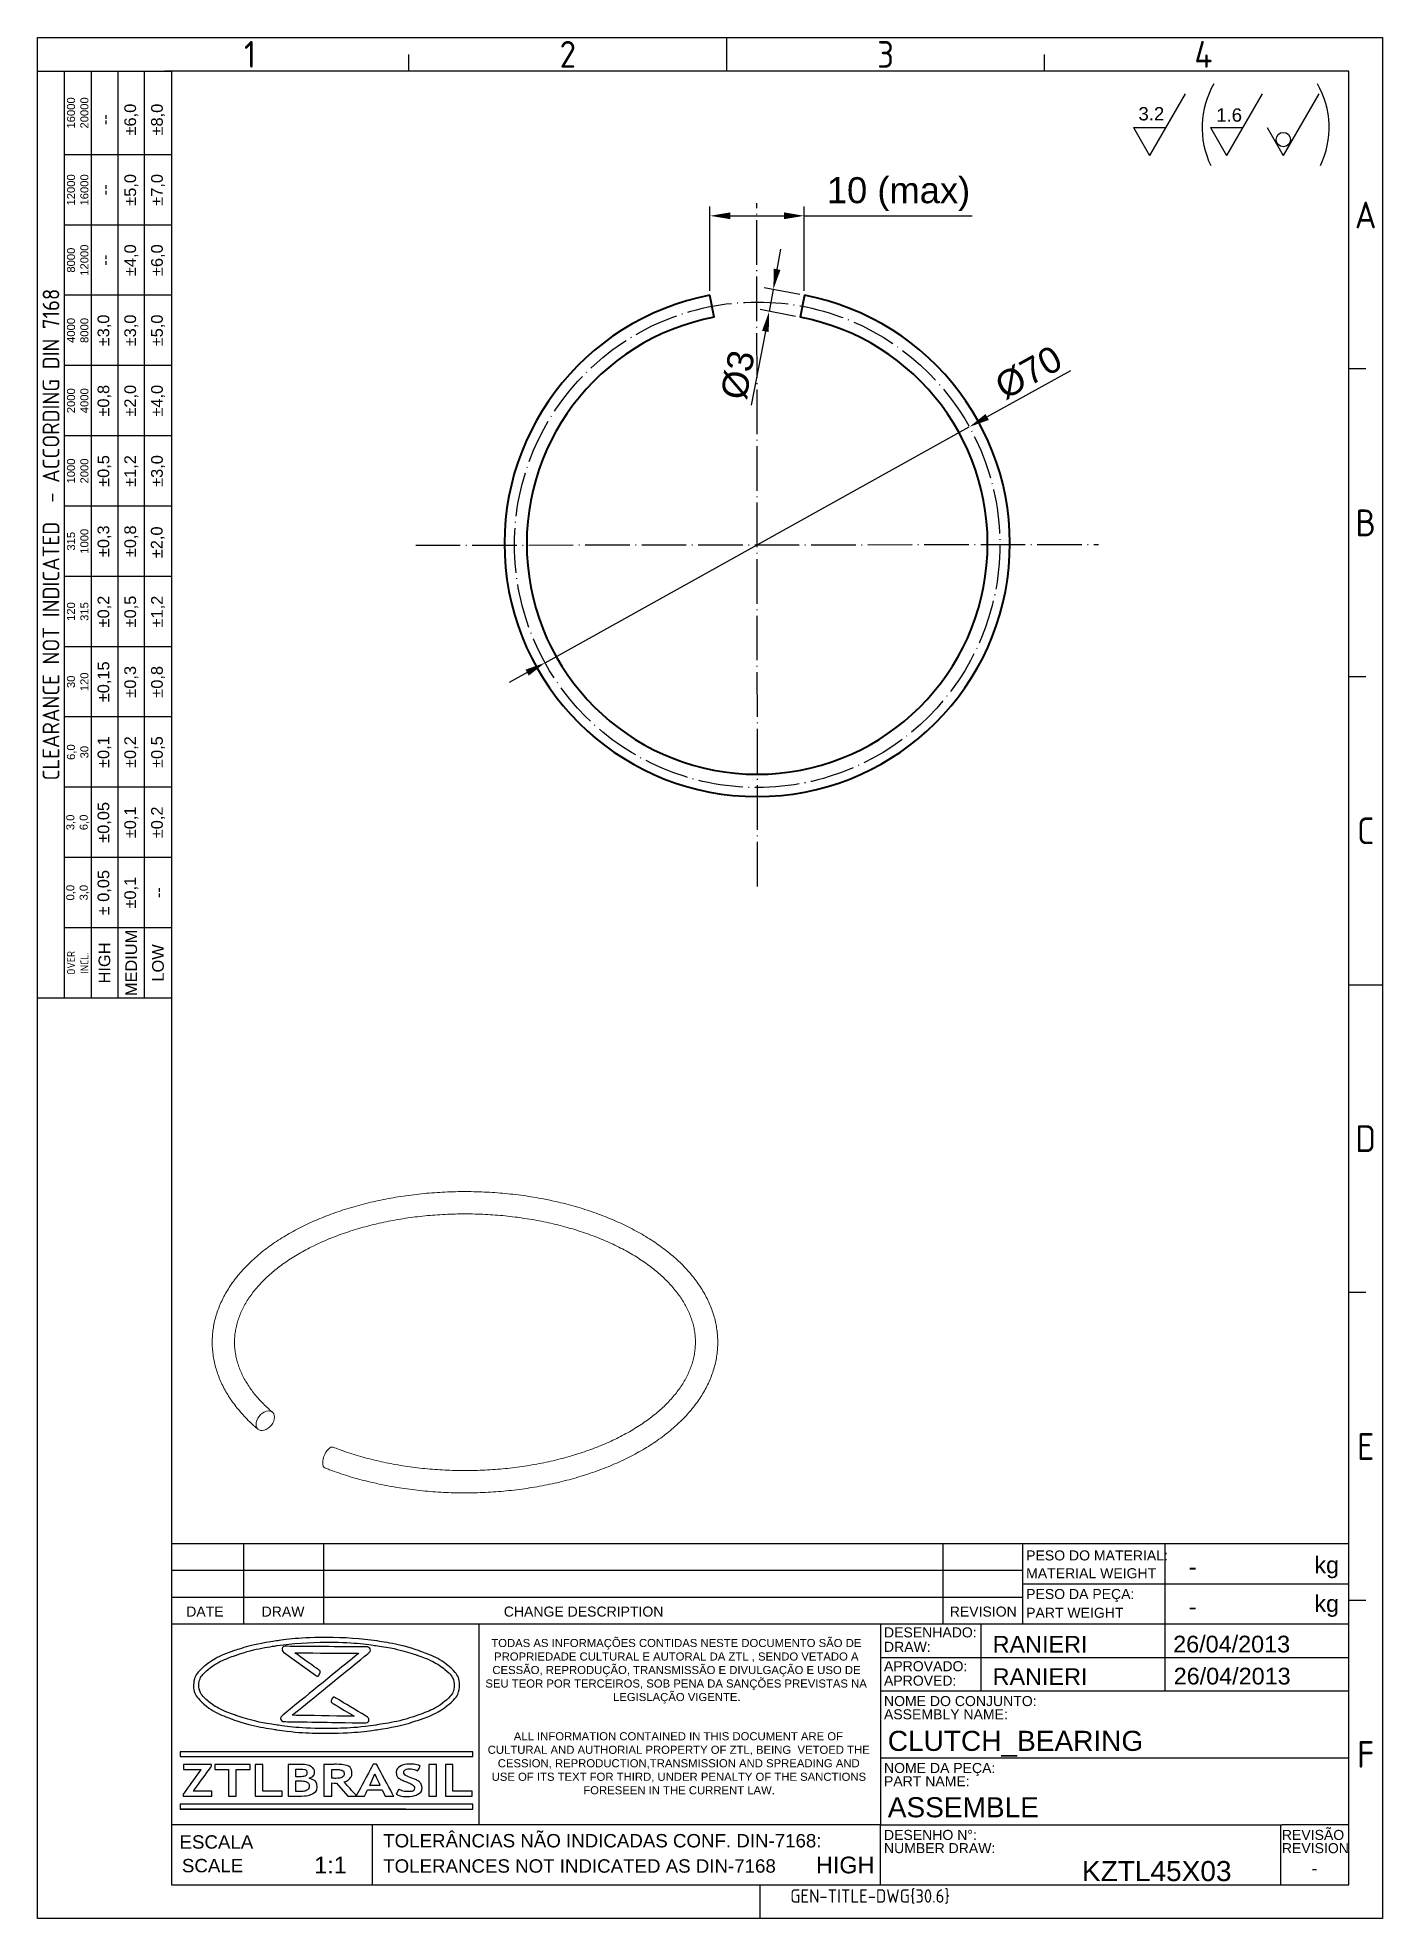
# Model space of a CAD drawing. Header units: millimetres. Extents: x 4510 to 4691, y 1198 to 1451.
import ezdxf
from ezdxf.enums import TextEntityAlignment as Align

# ---------------------------------------------------------------- set-up
doc = ezdxf.new("R2010")
doc.units = ezdxf.units.MM
doc.linetypes.add('ACAD_ISO02W100', pattern=[15, 12, -3])
doc.linetypes.add('ACAD_ISO04W100', pattern=[30, 24, -3, 0, -3])
for name, color, linetype, lineweight in [('AM_0', 7, 'Continuous', 40), ('AM_4', 1, 'ACAD_ISO04W100', 25), ('AM_5', 1, 'Continuous', 25), ('AM_8', 40, 'ACAD_ISO02W100', 35)]:
    doc.layers.add(name, color=color, linetype=linetype, lineweight=lineweight)
doc.layers.add('Camada 1', color=7, linetype='Continuous')
doc.styles.add('ACISOTS', font='isocp.shx', dxfattribs={"height": 1})
doc.styles.get("Standard").update_dxf_attribs({"font": 'arial.ttf'})
doc.dimstyles.new('ISO-25', dxfattribs={"dimtxt": 3.5, "dimasz": 2.75, "dimexe": 1.25, "dimexo": 0.625, "dimtad": 1, "dimtxsty": 'Standard', "dimcen": 2.5, "dimadec": 0, "dimazin": 0, "dimtfac": 1, "dimtmove": 0, "dimatfit": 3, "dimfxl": 1, "dimarcsym": 0})

msp = doc.modelspace()

# ---------------------------------------------------------------- texts
at = {"color": 135, "lineweight": 25, "style": 'ACISOTS'}
for s, p in [('1', (4539.006, 1448.551)), ('2', (4581.756, 1448.551)), ('3', (4624.506, 1448.551)), ('4', (4667.256, 1448.551)), ('A', (4689.081, 1426.951)), ('B', (4689.081, 1385.551)), ('C', (4689.081, 1344.151)), ('D', (4689.081, 1302.751)), ('E', (4689.081, 1261.351)), ('F', (4689.081, 1219.951))]:
    msp.add_text(s, height=3.6, dxfattribs=at).set_placement(p, align=Align.MIDDLE)
for s, height, p in [('PESO DO MATERIAL:', 1.35, (4643.407, 1246.032)), ('MATERIAL WEIGHT', 1.35, (4643.407, 1243.641)), ('kg', 2.25, (4682.18, 1244.306)), ('PESO DA PEÇA:', 1.35, (4643.407, 1240.843)), ('DATE', 1.35, (4530.424, 1238.482)), ('DRAW', 1.35, (4540.566, 1238.482)), ('CHANGE DESCRIPTION', 1.35, (4573.14, 1238.482)), ('REVISION', 1.35, (4633.132, 1238.482)), ('PART WEIGHT', 1.35, (4643.407, 1238.324)), ('kg', 2.25, (4682.18, 1239.115)), ('DESENHADO:', 1.35, (4624.284, 1235.684)), ('DRAW:', 1.35, (4624.284, 1233.742)), ('APROVADO:', 1.35, (4624.284, 1231.137)), ('APROVED:', 1.35, (4624.284, 1229.195)), ('NOME DO CONJUNTO:', 1.35, (4624.284, 1226.449)), ('ASSEMBLY NAME:', 1.35, (4624.284, 1224.671)), ('NOME DA PEÇA:', 1.35, (4624.284, 1217.449)), ('PART NAME:', 1.35, (4624.284, 1215.671)), ('ESCALA', 1.8, (4529.522, 1207.277)), ('TOLERÂNCIAS NÃO INDICADAS CONF. DIN-7168:', 1.8, (4556.921, 1207.445)), ('DESENHO N%%d:', 1.35, (4624.284, 1208.449)), ('REVISÃO', 1.35, (4677.81, 1208.449)), ('NUMBER DRAW:', 1.35, (4624.284, 1206.671)), ('REVISION', 1.35, (4677.81, 1206.671)), ('SCALE', 1.8, (4529.847, 1204.097)), ('TOLERANCES NOT INDICATED AS DIN-7168', 1.8, (4556.921, 1204.048))]:
    msp.add_text(s, height=height).set_placement(p)
at = {"color": 135, "lineweight": 25, "attachment_point": 5, "rotation": 90}
for s, insert, char_height, width in [('16000\\P20000', (4515.831, 1440.676), 1.08, 11.25), ('±6,0', (4523.031, 1439.776), 1.575, 9.45), ('±8,0', (4526.631, 1439.776), 1.575, 9.45), ('--', (4519.431, 1439.776), 1.575, 9.45), ('12000\\P16000', (4515.831, 1430.326), 1.08, 9.45), ('±5,0', (4523.031, 1430.326), 1.575, 9.45), ('±7,0', (4526.631, 1430.326), 1.575, 9.45), ('--', (4519.431, 1430.326), 1.575, 9.45), ('8000\\P12000', (4515.831, 1420.876), 1.08, 9.45), ('--', (4519.431, 1420.876), 1.575, 9.45), ('±4,0', (4523.031, 1420.876), 1.575, 9.45), ('±6,0', (4526.631, 1420.876), 1.575, 9.45), ('{\\Fisocp.shx|c0;CLEARANCE NOT INDICATED  - ACCORDING DIN 7168}', (4512.231, 1383.976), 2.25, 124.65), ('4000\\P8000', (4515.831, 1411.426), 1.08, 9.45), ('±3,0', (4519.431, 1411.426), 1.575, 9.45), ('±3,0', (4523.031, 1411.426), 1.575, 9.45), ('±5,0', (4526.631, 1411.426), 1.575, 9.45), ('2000\\P4000', (4515.831, 1401.976), 1.08, 9.45), ('±0,8', (4519.431, 1401.976), 1.575, 9.45), ('±2,0', (4523.031, 1401.976), 1.575, 9.45), ('±4,0', (4526.631, 1401.976), 1.575, 9.45), ('1000\\P2000', (4515.831, 1392.526), 1.08, 9.45), ('±0,5', (4519.431, 1392.526), 1.575, 9.45), ('±1,2', (4523.031, 1392.526), 1.575, 9.45), ('±3,0', (4526.631, 1392.526), 1.575, 9.45), ('315\\P1000', (4515.831, 1383.076), 1.08, 9.45), ('±0,3', (4519.431, 1383.076), 1.575, 9.45), ('±0,8', (4523.031, 1383.076), 1.575, 9.45), ('±2,0', (4526.601, 1382.935), 1.575, 9.45), ('120\\P315', (4515.831, 1373.626), 1.08, 9.45), ('±0,2', (4519.431, 1373.626), 1.575, 9.45), ('±0,5', (4523.031, 1373.626), 1.575, 9.45), ('±1,2', (4526.631, 1373.626), 1.575, 9.45), ('±0,15', (4519.431, 1364.176), 1.575, 9.45), ('±0,3', (4523.031, 1364.176), 1.575, 9.45), ('±0,8', (4526.631, 1364.176), 1.575, 9.45), ('30\\P120', (4515.831, 1364.176), 1.08, 9.45), ('6,0\\P30', (4515.831, 1354.726), 1.08, 9.45), ('±0,1', (4519.431, 1354.726), 1.575, 9.45), ('±0,2', (4523.031, 1354.726), 1.575, 9.45), ('±0,5', (4526.631, 1354.726), 1.575, 9.45), ('3,0\\P6,0', (4515.831, 1345.276), 1.08, 9.45), ('±0,05', (4519.431, 1345.276), 1.575, 9.45), ('±0,1', (4523.031, 1345.276), 1.575, 9.45), ('±0,2', (4526.631, 1345.276), 1.575, 9.45), ('± 0,05', (4519.431, 1335.826), 1.575, 9.45), ('\\pt4.79529;±0,1', (4523.031, 1335.826), 1.575, 9.45), ('0,0\\P3,0', (4515.831, 1335.826), 1.08, 9.45), ('--', (4526.631, 1335.826), 1.575, 9.45), ('MEDIUM', (4523.031, 1326.376), 1.575, 9.45), ('{\\Fisocp.shx|c0;OVER\\PINCL.}', (4515.831, 1326.376), 1.08, 9.45), ('HIGH', (4519.431, 1326.376), 1.575, 9.45), ('LOW', (4526.631, 1326.376), 1.575, 9.45)]:
    msp.add_mtext(s, dxfattribs=dict(at, insert=insert, char_height=char_height, width=width))
at = {"linetype": 'Continuous', "char_height": 1.089, "attachment_point": 1}
for s, width, insert in [('\\pi1.1295;TODAS AS INFORMAÇÕES CONTIDAS NESTE DOCUMENTO SÃO DE \\P\\pi1.5065;PROPRIEDADE CULTURAL E AUTORAL DA ZTL , SENDO VETADO A \\P\\pi1.274;CESSÃO, REPRODUÇÃO, TRANSMISSÃO E DIVULGAÇÃO E USO DE \\P\\pi0.34021;SEU TEOR POR TERCEIROS, SOB PENA DA SANÇÕES PREVISTAS NA \\P\\pi17.505;LEGISLAÇÃO VIGENTE.', 51.92805, (4570.33, 1235.475)), ('\\pi3.5499;ALL INFORMATION CONTAINED IN THIS DOCUMENT ARE OF \\P\\pi0.041443;CULTURAL AND AUTHORIAL PROPERTY OF ZTL, BEING  VETOED THE \\P\\pi1.3942;CESSION, REPRODUCTION,TRANSMISSION AND SPREADING AND \\P\\pi0.57109;USE OF ITS TEXT FOR THIRD, UNDER PENALTY OF THE SANCTIONS \\P\\pi12.898;FORESEEN IN THE CURRENT LAW.', 51.32011, (4570.938, 1222.935))]:
    msp.add_mtext_dynamic_manual_height_columns(s, width=width, gutter_width=12.5, heights=[0], dxfattribs=dict(at, insert=insert))
for p in [(4665.286, 1245.176), (4665.286, 1239.821)]:
    msp.add_attdef('-', text='', height=2.25).set_placement(p, align=Align.MIDDLE_LEFT)
for tag, p, height in [('RANIERI', (4638.908, 1233.636), 2.25), ('26/04/2013', (4663.187, 1233.662), 2.25), ('26/04/2013', (4663.259, 1229.356), 2.25), ('RANIERI', (4638.906, 1229.282), 2.25), ('CLUTCH_BEARING', (4624.792, 1220.423), 2.7), ('ASSEMBLE', (4624.792, 1211.492), 2.7), ('KZTL45X03', (4650.91, 1202.914), 2.7)]:
    msp.add_attdef(tag, p, '', height=height)
for tag, height, p in [('1:1', 2.25, (4549.829, 1205.082)), ('HIGH', 2.25, (4619.068, 1205.082)), ('-', 1.76, (4682.204, 1204.642))]:
    msp.add_attdef(tag, text='', height=height).set_placement(p, align=Align.MIDDLE_CENTER)
at = {"color": 135, "style": 'ACISOTS'}
msp.add_attdef('GEN-TITLE-DWG{30.6}', (4611.684, 1200.013), '', height=1.8, dxfattribs=at)
at = {"layer": 'AM_5', "char_height": 1.7903, "attachment_point": 1}
for s, insert in [('3.2', (4658.515, 1441.46)), ('1.6', (4668.972, 1441.287))]:
    msp.add_mtext_dynamic_manual_height_columns(s, width=18.23779, gutter_width=12.5, heights=[0], dxfattribs=dict(at, insert=insert))

# ---------------------------------------------------------------- blocks, each defined once
blk = doc.blocks.new('*D12')
at = {"layer": 'AM_5', "color": 0, "lineweight": -2, "ltscale": 0.25, "transparency": 16777216}
for p, q in [((4649.36, 1406.01), (4638.17, 1399.79)), ((4578.69, 1366.75), (4635.76, 1398.45)), ((4576.29, 1365.41), (4573.88, 1364.08))]:
    blk.add_line(p, q, dxfattribs=at)
at = {"layer": 'AM_5', "color": 0, "ltscale": 0.25, "transparency": 16777216}
for points in [[(4637.94, 1400.19), (4638.39, 1399.39), (4635.76, 1398.45)], [(4576.06, 1365.81), (4576.51, 1365.01), (4578.69, 1366.75)]]:
    blk.add_solid(points, dxfattribs=at)
at = {"layer": 'Defpoints', "color": 0, "ltscale": 0.25, "transparency": 16777216}
for p in [(4635.76, 1398.45), (4578.69, 1366.75)]:
    blk.add_point(p, dxfattribs=at)
at = {"layer": 'AM_5', "color": 0, "ltscale": 0.25, "transparency": 16777216, "insert": (4643.75, 1405.76), "char_height": 3.5, "attachment_point": 5, "rotation": 29.0521}
blk.add_mtext('%%C70', dxfattribs=at)
blk = doc.blocks.new('*D13')
at = {"layer": 'AM_5', "color": 0, "lineweight": -2, "ltscale": 0.25, "transparency": 16777216}
for p, q in [((4609.91, 1419.64), (4610.43, 1422.34)), ((4612.96, 1416.26), (4608.17, 1417.17)), ((4609.4, 1416.94), (4608.84, 1413.99)), ((4612.4, 1413.32), (4607.61, 1414.23)), ((4608.33, 1411.29), (4606.44, 1401.37))]:
    blk.add_line(p, q, dxfattribs=at)
at = {"layer": 'AM_5', "color": 0, "ltscale": 0.25, "transparency": 16777216}
for points in [[(4609.46, 1419.73), (4610.36, 1419.56), (4609.4, 1416.94)], [(4607.88, 1411.38), (4608.78, 1411.21), (4608.84, 1413.99)]]:
    blk.add_solid(points, dxfattribs=at)
at = {"layer": 'Defpoints', "color": 0, "ltscale": 0.25, "transparency": 16777216}
for p in [(4608.84, 1413.99), (4613.57, 1416.15), (4613.01, 1413.2)]:
    blk.add_point(p, dxfattribs=at)
at = {"layer": 'AM_5', "color": 0, "ltscale": 0.25, "transparency": 16777216, "insert": (4604.66, 1405.45), "char_height": 3.5, "attachment_point": 5, "rotation": 79.2416}
blk.add_mtext('%%c3', dxfattribs=at)
blk = doc.blocks.new('*D14')
at = {"layer": 'AM_5', "color": 0, "lineweight": -2, "ltscale": 0.25, "transparency": 16777216}
for p, q in [((4600.88, 1416.77), (4600.88, 1428.09)), ((4603.63, 1426.84), (4610.82, 1426.84)), ((4613.57, 1416.77), (4613.57, 1428.09)), ((4613.57, 1426.84), (4636.15, 1426.84))]:
    blk.add_line(p, q, dxfattribs=at)
at = {"layer": 'AM_5', "color": 0, "ltscale": 0.25, "transparency": 16777216}
for points in [[(4603.63, 1427.3), (4603.63, 1426.39), (4600.88, 1426.84)], [(4610.82, 1427.3), (4610.82, 1426.39), (4613.57, 1426.84)]]:
    blk.add_solid(points, dxfattribs=at)
at = {"layer": 'Defpoints', "color": 0, "ltscale": 0.25, "transparency": 16777216}
for p in [(4613.57, 1426.84), (4600.88, 1416.15), (4613.57, 1416.15)]:
    blk.add_point(p, dxfattribs=at)
at = {"layer": 'AM_5', "color": 0, "ltscale": 0.25, "transparency": 16777216, "insert": (4626.24, 1429.76), "char_height": 3.5, "attachment_point": 5}
blk.add_mtext('10 (max)', dxfattribs=at)

# ---------------------------------------------------------------- dimensions: what is measured, and where the dimension line sits
at = {"layer": 'AM_5', "ltscale": 0.25}
dim = msp.add_linear_dim(base=(4613.572, 1426.844), p1=(4600.879, 1416.148), p2=(4613.572, 1416.148), text='10 (max)', dimstyle='ISO-25', dxfattribs=at)
dim.commit()
dim.dimension.update_dxf_attribs({"geometry": '*D14', "text_midpoint": (4626.238, 1429.764)})
dim = msp.add_aligned_dim(p1=(4613.572, 1416.148), p2=(4613.012, 1413.201), distance=-4.247, text='%%c3', dimstyle='ISO-25', dxfattribs=at)
dim.commit()
dim.dimension.update_dxf_attribs({"geometry": '*D13', "text_midpoint": (4604.662, 1405.447)})
dim = msp.add_diameter_dim_2p(p1=(4578.69, 1366.749), p2=(4635.761, 1398.452), text='%%C70', dimstyle='ISO-25', dxfattribs=at)
dim.commit()
dim.dimension.update_dxf_attribs({"geometry": '*D12', "text_midpoint": (4643.747, 1405.759)})

# ---------------------------------------------------------------- linework, layer by layer
at = {"color": 135, "lineweight": 25}
for p, q in [((4510.431, 1197.901), (4510.431, 1450.801)), ((4510.431, 1450.801), (4691.331, 1450.801)), ((4603.131, 1446.301), (4603.131, 1450.801)), ((4691.331, 1450.801), (4691.331, 1197.901)), ((4560.381, 1446.301), (4560.381, 1448.551)), ((4645.881, 1446.301), (4645.881, 1448.551)), ((4514.031, 1321.651), (4514.031, 1446.301)), ((4517.631, 1446.301), (4517.631, 1321.651)), ((4521.231, 1446.301), (4521.231, 1321.651)), ((4524.831, 1321.651), (4524.831, 1446.301)), ((4528.431, 1435.051), (4514.031, 1435.051)), ((4528.431, 1425.601), (4514.031, 1425.601)), ((4528.431, 1416.151), (4514.031, 1416.151)), ((4528.431, 1406.701), (4514.031, 1406.701)), ((4689.081, 1406.251), (4686.831, 1406.251)), ((4528.431, 1397.251), (4514.031, 1397.251)), ((4528.431, 1387.801), (4514.031, 1387.801)), ((4528.431, 1378.351), (4514.031, 1378.351)), ((4528.431, 1368.901), (4514.031, 1368.901)), ((4689.081, 1364.851), (4686.831, 1364.851)), ((4528.431, 1359.451), (4514.031, 1359.451)), ((4528.431, 1350.001), (4514.031, 1350.001)), ((4528.431, 1340.551), (4514.031, 1340.551)), ((4528.431, 1331.101), (4514.031, 1331.101)), ((4686.831, 1323.451), (4691.331, 1323.451)), ((4689.081, 1282.051), (4686.831, 1282.051)), ((4689.081, 1240.651), (4686.831, 1240.651)), ((4607.631, 1197.901), (4607.631, 1202.401)), ((4691.331, 1197.901), (4510.431, 1197.901))]:
    msp.add_line(p, q, dxfattribs=at)
for p, q in [((4686.831, 1446.301), (4527.531, 1446.301)), ((4528.431, 1446.301), (4528.431, 1202.401)), ((4686.831, 1202.401), (4686.831, 1446.301)), ((4528.431, 1248.301), (4686.831, 1248.301)), ((4528.431, 1248.301), (4528.431, 1202.401)), ((4528.431, 1248.301), (4642.954, 1248.301)), ((4538.154, 1237.501), (4538.154, 1248.301)), ((4548.929, 1237.501), (4548.929, 1248.301)), ((4632.248, 1237.501), (4632.248, 1248.301)), ((4642.954, 1237.501), (4642.954, 1248.301)), ((4662.081, 1248.301), (4662.081, 1242.901)), ((4686.831, 1202.401), (4686.831, 1248.301)), ((4642.954, 1244.701), (4528.431, 1244.701)), ((4642.954, 1242.901), (4686.831, 1242.901)), ((4662.081, 1242.901), (4662.081, 1237.501)), ((4528.431, 1241.101), (4642.954, 1241.101)), ((4528.431, 1237.501), (4623.831, 1237.501)), ((4569.77, 1237.501), (4569.77, 1210.501)), ((4623.831, 1237.501), (4623.831, 1220.401)), ((4623.831, 1237.501), (4686.831, 1237.501)), ((4637.331, 1237.501), (4637.331, 1228.501)), ((4662.081, 1237.501), (4662.081, 1228.501)), ((4623.831, 1233.001), (4686.831, 1233.001)), ((4623.831, 1228.501), (4686.831, 1228.501)), ((4623.831, 1220.401), (4623.831, 1210.501)), ((4623.831, 1219.501), (4686.831, 1219.501)), ((4623.831, 1210.501), (4528.431, 1210.501)), ((4555.431, 1210.501), (4555.431, 1202.401)), ((4623.831, 1202.401), (4623.831, 1210.501)), ((4623.831, 1210.501), (4677.831, 1210.501)), ((4677.609, 1210.501), (4677.609, 1202.401)), ((4686.831, 1210.501), (4677.831, 1210.501)), ((4528.431, 1202.401), (4686.831, 1202.401)), ((4528.431, 1202.401), (4686.831, 1202.401))]:
    msp.add_line(p, q)
msp.add_lwpolyline([(4528.431, 1446.301), (4528.431, 1321.651), (4510.431, 1321.651), (4510.431, 1446.301)], close=True, dxfattribs=at)
at = {"color": 7, "linetype": 'Continuous', "lineweight": 15, "flags": 128}
for points in [[(4542.293, 1265.305), (4542.266, 1265.04), (4542.186, 1264.765), (4542.056, 1264.492), (4541.883, 1264.234), (4541.673, 1264.001), (4541.436, 1263.804), (4541.183, 1263.651), (4540.923, 1263.549), (4540.67, 1263.503), (4540.433, 1263.514), (4540.223, 1263.582), (4540.05, 1263.704), (4539.92, 1263.875), (4539.84, 1264.087), (4539.813, 1264.331), (4539.84, 1264.597), (4539.92, 1264.872), (4540.05, 1265.144), (4540.223, 1265.403), (4540.433, 1265.636), (4540.67, 1265.833), (4540.923, 1265.986), (4541.183, 1266.088), (4541.436, 1266.134), (4541.673, 1266.123), (4541.883, 1266.055), (4542.056, 1265.932), (4542.186, 1265.762), (4542.266, 1265.55), (4542.293, 1265.305)], [(4550.181, 1261.263), (4550.055, 1261.285), (4549.893, 1261.253), (4549.721, 1261.16), (4549.544, 1261.01), (4549.372, 1260.811), (4549.211, 1260.57), (4549.068, 1260.298), (4548.95, 1260.008), (4548.862, 1259.711), (4548.807, 1259.421), (4548.789, 1259.151)], [(4548.789, 1259.151), (4548.807, 1258.912), (4548.862, 1258.715), (4548.95, 1258.568), (4549.068, 1258.477), (4549.084, 1258.471)]]:
    msp.add_lwpolyline(points, dxfattribs=at)
at = {"color": 7, "linetype": 'Continuous', "lineweight": 15}
for points, knots in [([(4549.084, 1258.471), (4549.294, 1258.389), (4549.899, 1258.155), (4550.925, 1257.79), (4552.169, 1257.387), (4553.441, 1257.015), (4554.738, 1256.675), (4556.056, 1256.367), (4557.395, 1256.092), (4558.752, 1255.85), (4560.124, 1255.642), (4561.509, 1255.468), (4562.905, 1255.328), (4564.31, 1255.223), (4565.721, 1255.152), (4567.135, 1255.115), (4568.551, 1255.113), (4569.966, 1255.146), (4571.377, 1255.213), (4572.782, 1255.315), (4574.179, 1255.451), (4575.566, 1255.622), (4576.939, 1255.826), (4578.297, 1256.064), (4579.638, 1256.335), (4580.959, 1256.639), (4582.257, 1256.976), (4583.532, 1257.344), (4584.78, 1257.744), (4585.999, 1258.175), (4587.188, 1258.636), (4588.343, 1259.127), (4589.465, 1259.646), (4590.549, 1260.194), (4591.594, 1260.769), (4592.599, 1261.371), (4593.562, 1261.999), (4594.48, 1262.652), (4595.352, 1263.328), (4596.176, 1264.027), (4596.95, 1264.748), (4597.673, 1265.489), (4598.344, 1266.248), (4598.959, 1267.025), (4599.52, 1267.818), (4600.023, 1268.624), (4600.468, 1269.443), (4600.855, 1270.271), (4601.183, 1271.109), (4601.452, 1271.953), (4601.661, 1272.801), (4601.81, 1273.654), (4601.899, 1274.507), (4601.93, 1275.362), (4601.901, 1276.215), (4601.813, 1277.066), (4601.667, 1277.913), (4601.462, 1278.756), (4601.199, 1279.592), (4600.878, 1280.421), (4600.499, 1281.242), (4600.063, 1282.053), (4599.57, 1282.852), (4599.02, 1283.639), (4598.416, 1284.411), (4597.757, 1285.167), (4597.044, 1285.905), (4596.281, 1286.625), (4595.467, 1287.324), (4594.604, 1288.001), (4593.695, 1288.655), (4592.74, 1289.285), (4591.743, 1289.89), (4590.704, 1290.469), (4589.626, 1291.021), (4588.51, 1291.544), (4587.36, 1292.039), (4586.176, 1292.505), (4584.961, 1292.94), (4583.717, 1293.344), (4582.446, 1293.718), (4581.151, 1294.059), (4579.833, 1294.368), (4578.495, 1294.644), (4577.139, 1294.887), (4575.767, 1295.096), (4574.382, 1295.271), (4572.986, 1295.413), (4571.582, 1295.519), (4570.171, 1295.592), (4568.757, 1295.63), (4567.341, 1295.633), (4565.927, 1295.601), (4564.515, 1295.535), (4563.11, 1295.435), (4561.712, 1295.3), (4560.325, 1295.131), (4558.951, 1294.927), (4557.592, 1294.691), (4556.251, 1294.421), (4554.93, 1294.118), (4553.63, 1293.783), (4552.355, 1293.415), (4551.106, 1293.017), (4549.885, 1292.587), (4548.696, 1292.127), (4547.539, 1291.638), (4546.416, 1291.119), (4545.33, 1290.572), (4544.283, 1289.998), (4543.277, 1289.397), (4542.313, 1288.77), (4541.393, 1288.118), (4540.519, 1287.443), (4539.693, 1286.745), (4538.917, 1286.025), (4538.192, 1285.285), (4537.52, 1284.526), (4536.902, 1283.75), (4536.34, 1282.958), (4535.834, 1282.152), (4535.387, 1281.333), (4534.998, 1280.505), (4534.668, 1279.668), (4534.397, 1278.824), (4534.186, 1277.976), (4534.035, 1277.123), (4533.943, 1276.27), (4533.91, 1275.415), (4533.937, 1274.562), (4534.022, 1273.711), (4534.166, 1272.864), (4534.369, 1272.021), (4534.63, 1271.184), (4534.949, 1270.355), (4535.326, 1269.534), (4535.76, 1268.723), (4536.251, 1267.923), (4536.798, 1267.136), (4537.401, 1266.363), (4538.058, 1265.606), (4538.768, 1264.868), (4539.447, 1264.224), (4539.9, 1263.833), (4540.083, 1263.674)], [0, 0, 0, 0, 0.0037764, 0.010924, 0.0180685, 0.0252098, 0.0323481, 0.0394835, 0.0466163, 0.0537466, 0.0608749, 0.0680013, 0.0751262, 0.0822499, 0.0893727, 0.096495, 0.103617, 0.1107392, 0.1178616, 0.1249847, 0.1321088, 0.1392342, 0.1463613, 0.1534903, 0.1606216, 0.1677555, 0.1748923, 0.1820322, 0.1891756, 0.1963225, 0.2034732, 0.2106277, 0.217786, 0.2249479, 0.2321131, 0.2392809, 0.2464506, 0.2536209, 0.2607897, 0.2679549, 0.2751139, 0.2822635, 0.2894003, 0.2965201, 0.3036191, 0.3106931, 0.3177386, 0.324753, 0.3317348, 0.3386841, 0.3456025, 0.3524937, 0.359363, 0.3662168, 0.3730627, 0.3799073, 0.3867574, 0.3936205, 0.4005032, 0.4074109, 0.4143474, 0.4213149, 0.4283137, 0.4353428, 0.4424, 0.4494821, 0.4565855, 0.4637064, 0.4708409, 0.4779857, 0.4851377, 0.4922941, 0.499453, 0.5066123, 0.5137705, 0.5209269, 0.5280807, 0.5352316, 0.5423794, 0.5495241, 0.5566655, 0.5638039, 0.5709394, 0.5780723, 0.5852027, 0.592331, 0.5994575, 0.6065825, 0.6137062, 0.620829, 0.6279513, 0.6350734, 0.6421955, 0.6493179, 0.656441, 0.6635651, 0.6706904, 0.6778174, 0.6849463, 0.6920775, 0.6992113, 0.706348, 0.7134878, 0.720631, 0.7277779, 0.7349284, 0.7420828, 0.749241, 0.7564027, 0.7635678, 0.7707355, 0.7779052, 0.7850754, 0.7922443, 0.7994097, 0.806569, 0.8137191, 0.8208563, 0.8279769, 0.8350767, 0.8421517, 0.8491983, 0.8562139, 0.8631969, 0.8701474, 0.8770669, 0.8839591, 0.890829, 0.8976833, 0.9045293, 0.9113739, 0.9182236, 0.9250861, 0.931968, 0.9388747, 0.9458101, 0.9527764, 0.959774, 0.9668021, 0.9738583, 0.9809395, 0.9880422, 0.9951625, 1, 1, 1, 1]), ([(4542.023, 1265.962), (4541.897, 1266.071), (4541.529, 1266.387), (4540.958, 1266.923), (4540.326, 1267.573), (4539.747, 1268.235), (4539.22, 1268.908), (4538.745, 1269.592), (4538.324, 1270.285), (4537.956, 1270.986), (4537.642, 1271.695), (4537.383, 1272.411), (4537.18, 1273.134), (4537.033, 1273.864), (4536.942, 1274.598), (4536.91, 1275.336), (4536.937, 1276.077), (4537.022, 1276.817), (4537.166, 1277.556), (4537.369, 1278.289), (4537.628, 1279.017), (4537.945, 1279.737), (4538.316, 1280.448), (4538.742, 1281.15), (4539.222, 1281.84), (4539.754, 1282.519), (4540.339, 1283.186), (4540.974, 1283.839), (4541.66, 1284.477), (4542.395, 1285.1), (4543.178, 1285.706), (4544.007, 1286.294), (4544.883, 1286.862), (4545.802, 1287.41), (4546.763, 1287.936), (4547.766, 1288.439), (4548.807, 1288.918), (4549.885, 1289.372), (4550.998, 1289.799), (4552.143, 1290.2), (4553.32, 1290.573), (4554.525, 1290.917), (4555.755, 1291.231), (4557.01, 1291.515), (4558.286, 1291.768), (4559.58, 1291.99), (4560.891, 1292.179), (4562.216, 1292.336), (4563.551, 1292.461), (4564.896, 1292.552), (4566.246, 1292.61), (4567.599, 1292.635), (4568.953, 1292.626), (4570.306, 1292.584), (4571.653, 1292.508), (4572.993, 1292.399), (4574.324, 1292.258), (4575.642, 1292.083), (4576.945, 1291.877), (4578.23, 1291.638), (4579.495, 1291.369), (4580.738, 1291.069), (4581.955, 1290.739), (4583.146, 1290.379), (4584.306, 1289.991), (4585.435, 1289.576), (4586.53, 1289.134), (4587.589, 1288.667), (4588.609, 1288.175), (4589.59, 1287.66), (4590.529, 1287.123), (4591.424, 1286.565), (4592.274, 1285.987), (4593.078, 1285.391), (4593.834, 1284.778), (4594.541, 1284.149), (4595.197, 1283.507), (4595.803, 1282.851), (4596.357, 1282.183), (4596.859, 1281.504), (4597.307, 1280.816), (4597.703, 1280.119), (4598.044, 1279.414), (4598.331, 1278.701), (4598.563, 1277.982), (4598.739, 1277.255), (4598.858, 1276.524), (4598.92, 1275.787), (4598.924, 1275.048), (4598.869, 1274.307), (4598.755, 1273.567), (4598.582, 1272.831), (4598.351, 1272.1), (4598.064, 1271.376), (4597.72, 1270.66), (4597.322, 1269.953), (4596.87, 1269.257), (4596.364, 1268.572), (4595.806, 1267.899), (4595.197, 1267.239), (4594.537, 1266.592), (4593.827, 1265.962), (4593.068, 1265.347), (4592.262, 1264.75), (4591.41, 1264.172), (4590.513, 1263.613), (4589.573, 1263.076), (4588.591, 1262.561), (4587.57, 1262.07), (4586.511, 1261.603), (4585.415, 1261.162), (4584.286, 1260.747), (4583.125, 1260.36), (4581.935, 1260.001), (4580.717, 1259.671), (4579.474, 1259.372), (4578.209, 1259.103), (4576.924, 1258.865), (4575.621, 1258.659), (4574.303, 1258.485), (4572.973, 1258.344), (4571.632, 1258.236), (4570.285, 1258.161), (4568.933, 1258.119), (4567.579, 1258.111), (4566.225, 1258.136), (4564.875, 1258.195), (4563.531, 1258.287), (4562.195, 1258.411), (4560.87, 1258.569), (4559.559, 1258.759), (4558.265, 1258.981), (4556.989, 1259.235), (4555.734, 1259.519), (4554.504, 1259.834), (4553.299, 1260.179), (4552.123, 1260.553), (4551.084, 1260.915), (4550.447, 1261.16), (4550.181, 1261.263)], [0, 0, 0, 0, 0.0037878, 0.0110372, 0.0182909, 0.0255558, 0.0328369, 0.0401399, 0.0474713, 0.0548382, 0.0622478, 0.0697064, 0.0772185, 0.0847853, 0.0924031, 0.100062, 0.1077465, 0.1154335, 0.1230989, 0.1307259, 0.1383037, 0.1458276, 0.1532983, 0.1607201, 0.1680993, 0.175443, 0.1827583, 0.1900517, 0.1973288, 0.2045945, 0.2118527, 0.2191066, 0.2263586, 0.2336104, 0.2408633, 0.2481183, 0.2553762, 0.2626376, 0.2699027, 0.2771718, 0.2844446, 0.2917213, 0.2990015, 0.306285, 0.3135716, 0.320861, 0.3281528, 0.3354467, 0.3427423, 0.3500393, 0.3573373, 0.364636, 0.3719349, 0.3792338, 0.386532, 0.3938293, 0.4011253, 0.4084195, 0.4157118, 0.4230016, 0.4302886, 0.4375725, 0.4448529, 0.4521296, 0.4594023, 0.4666708, 0.4739348, 0.4811944, 0.4884496, 0.4957006, 0.5029478, 0.5101918, 0.5174337, 0.5246748, 0.5319163, 0.5391603, 0.5464099, 0.5536685, 0.5609407, 0.5682317, 0.5755477, 0.5828956, 0.5902825, 0.5977153, 0.6051997, 0.6127386, 0.6203312, 0.6279706, 0.6356443, 0.6433342, 0.6510131, 0.6586614, 0.6662653, 0.673817, 0.6813146, 0.6887607, 0.6961608, 0.7035218, 0.7108507, 0.7181545, 0.7254393, 0.7327103, 0.7399719, 0.7472276, 0.7544803, 0.7617322, 0.7689843, 0.7762381, 0.7834945, 0.790754, 0.7980172, 0.8052843, 0.8125552, 0.8198299, 0.8271083, 0.8343902, 0.8416753, 0.8489633, 0.8562539, 0.8635467, 0.8708415, 0.8781379, 0.8854354, 0.8927338, 0.9000326, 0.9073316, 0.9146302, 0.921928, 0.9292247, 0.9365199, 0.9438132, 0.9511043, 0.9583928, 0.9656783, 0.9729605, 0.9802392, 0.987514, 0.9947846, 1, 1, 1, 1])]:
    msp.add_open_spline(points, degree=3, knots=knots, dxfattribs=at)
at = {"layer": 'AM_0'}
for p, q in [((4601.439, 1413.201), (4600.879, 1416.148)), ((4613.572, 1416.148), (4613.012, 1413.201))]:
    msp.add_line(p, q, dxfattribs=at)
for radius in [34, 31]:
    msp.add_arc((4607.226, 1382.746), radius, 100.75841, 79.24159, dxfattribs=at)
at = {"layer": 'AM_4', "ltscale": 0.25}
for p, q in [((4607.271, 1336.668), (4607.181, 1428.533)), ((4561.293, 1382.556), (4653.158, 1382.646))]:
    msp.add_line(p, q, dxfattribs=at)
msp.add_circle((4607.226, 1382.601), 32.643, dxfattribs=at)
at = {"layer": 'AM_5'}
for p, q in [((4664.803, 1443.246), (4660.018, 1434.957)), ((4675.167, 1443.246), (4670.381, 1434.957)), ((4682.787, 1443.246), (4678.001, 1434.957)), ((4657.843, 1438.725), (4662.193, 1438.725)), ((4657.843, 1438.725), (4660.018, 1434.957)), ((4668.206, 1438.725), (4672.556, 1438.725)), ((4668.206, 1438.725), (4670.381, 1434.957)), ((4675.826, 1438.725), (4678.001, 1434.957))]:
    msp.add_line(p, q, dxfattribs=at)
msp.add_circle((4678.01, 1437.092), 0.965, dxfattribs=at)
for centre, start, end in [((4678.788, 1438.716), 149.81687, 205.95777), ((4672.456, 1438.716), 334.04223, 30.18313)]:
    msp.add_arc(centre, 11.714, start, end, dxfattribs=at)
at = {"layer": 'AM_8', "color": 0, "linetype": 'Continuous'}
msp.add_line((4529.623, 1212.607), (4559.957, 1212.607), dxfattribs=at)
at = {"layer": 'Camada 1'}
for points, knots in [([(4549.303, 1235.678), (4551.692, 1235.678), (4553.975, 1235.511), (4556.061, 1235.208), (4556.061, 1235.208), (4558.228, 1234.893), (4560.183, 1234.432), (4561.823, 1233.86), (4561.823, 1233.86), (4563.506, 1233.272), (4564.864, 1232.563), (4565.792, 1231.77), (4565.792, 1231.77), (4566.696, 1230.997), (4567.196, 1230.143), (4567.196, 1229.24), (4567.196, 1229.24), (4567.196, 1228.336), (4566.696, 1227.482), (4565.792, 1226.709), (4565.792, 1226.709), (4564.864, 1225.916), (4563.506, 1225.207), (4561.823, 1224.62), (4561.823, 1224.62), (4560.183, 1224.047), (4558.228, 1223.586), (4556.061, 1223.271), (4556.061, 1223.271), (4553.975, 1222.968), (4551.692, 1222.801), (4549.303, 1222.801), (4549.303, 1222.801), (4546.914, 1222.801), (4544.632, 1222.968), (4542.546, 1223.271), (4542.546, 1223.271), (4540.378, 1223.586), (4538.423, 1224.047), (4536.784, 1224.62), (4536.784, 1224.62), (4535.101, 1225.207), (4533.743, 1225.916), (4532.814, 1226.709), (4532.814, 1226.709), (4531.91, 1227.482), (4531.411, 1228.336), (4531.411, 1229.24), (4531.411, 1229.24), (4531.411, 1230.143), (4531.91, 1230.997), (4532.814, 1231.77), (4532.814, 1231.77), (4533.743, 1232.563), (4535.101, 1233.272), (4536.784, 1233.86), (4536.784, 1233.86), (4538.423, 1234.432), (4540.378, 1234.893), (4542.546, 1235.208), (4542.546, 1235.208), (4544.632, 1235.511), (4546.914, 1235.678), (4549.303, 1235.678)], [0, 0, 0, 0, 0.0588235, 0.0588235, 0.0588235, 0.0882353, 0.1176471, 0.1176471, 0.1176471, 0.1470588, 0.1764706, 0.1764706, 0.1764706, 0.2058824, 0.2352941, 0.2352941, 0.2352941, 0.2647059, 0.2941176, 0.2941176, 0.2941176, 0.3235294, 0.3529412, 0.3529412, 0.3529412, 0.3823529, 0.4117647, 0.4117647, 0.4117647, 0.4411765, 0.4705882, 0.4705882, 0.4705882, 0.5, 0.5294118, 0.5294118, 0.5294118, 0.5588235, 0.5882353, 0.5882353, 0.5882353, 0.6176471, 0.6470588, 0.6470588, 0.6470588, 0.6764706, 0.7058824, 0.7058824, 0.7058824, 0.7352941, 0.7647059, 0.7647059, 0.7647059, 0.7941176, 0.8235294, 0.8235294, 0.8235294, 0.8529412, 0.8823529, 0.8823529, 0.8823529, 0.9411765, 1, 1, 1, 1]), ([(4549.303, 1235.043), (4546.956, 1235.043), (4544.717, 1234.88), (4542.675, 1234.584), (4542.675, 1234.584), (4540.553, 1234.277), (4538.643, 1233.827), (4537.045, 1233.269), (4537.045, 1233.269), (4535.49, 1232.726), (4534.238, 1232.086), (4533.384, 1231.382), (4533.384, 1231.382), (4532.575, 1230.713), (4532.127, 1229.989), (4532.127, 1229.24), (4532.127, 1229.24), (4532.127, 1228.49), (4532.575, 1227.766), (4533.384, 1227.098), (4533.384, 1227.098), (4534.238, 1226.393), (4535.49, 1225.753), (4537.045, 1225.21), (4537.045, 1225.21), (4538.643, 1224.652), (4540.553, 1224.202), (4542.675, 1223.895), (4542.675, 1223.895), (4544.717, 1223.599), (4546.956, 1223.436), (4549.303, 1223.436), (4549.303, 1223.436), (4551.65, 1223.436), (4553.89, 1223.599), (4555.932, 1223.895), (4555.932, 1223.895), (4558.054, 1224.202), (4559.964, 1224.652), (4561.561, 1225.21), (4561.561, 1225.21), (4563.116, 1225.753), (4564.369, 1226.393), (4565.222, 1227.098), (4565.222, 1227.098), (4566.032, 1227.766), (4566.479, 1228.49), (4566.479, 1229.24), (4566.479, 1229.24), (4566.479, 1229.989), (4566.032, 1230.713), (4565.222, 1231.382), (4565.222, 1231.382), (4564.369, 1232.086), (4563.116, 1232.726), (4561.561, 1233.269), (4561.561, 1233.269), (4559.964, 1233.827), (4558.054, 1234.277), (4555.932, 1234.584), (4555.932, 1234.584), (4553.89, 1234.88), (4551.65, 1235.043), (4549.303, 1235.043)], [0, 0, 0, 0, 0.0588235, 0.0588235, 0.0588235, 0.0882353, 0.1176471, 0.1176471, 0.1176471, 0.1470588, 0.1764706, 0.1764706, 0.1764706, 0.2058824, 0.2352941, 0.2352941, 0.2352941, 0.2647059, 0.2941176, 0.2941176, 0.2941176, 0.3235294, 0.3529412, 0.3529412, 0.3529412, 0.3823529, 0.4117647, 0.4117647, 0.4117647, 0.4411765, 0.4705882, 0.4705882, 0.4705882, 0.5, 0.5294118, 0.5294118, 0.5294118, 0.5588235, 0.5882353, 0.5882353, 0.5882353, 0.6176471, 0.6470588, 0.6470588, 0.6470588, 0.6764706, 0.7058824, 0.7058824, 0.7058824, 0.7352941, 0.7647059, 0.7647059, 0.7647059, 0.7941176, 0.8235294, 0.8235294, 0.8235294, 0.8529412, 0.8823529, 0.8823529, 0.8823529, 0.9411765, 1, 1, 1, 1]), ([(4547.815, 1230.611), (4547.815, 1230.611), (4543.528, 1233.682), (4543.528, 1233.682), (4543.528, 1233.682), (4543.209, 1233.911), (4543.339, 1234.491), (4543.715, 1234.488), (4543.715, 1234.488), (4543.715, 1234.488), (4554.786, 1234.399), (4554.786, 1234.399), (4554.786, 1234.399), (4555.149, 1234.397), (4555.284, 1233.848), (4554.988, 1233.607), (4554.988, 1233.607), (4554.988, 1233.607), (4544.681, 1225.21), (4544.681, 1225.21), (4544.681, 1225.21), (4544.681, 1225.21), (4553.034, 1225.076), (4553.034, 1225.076), (4553.034, 1225.076), (4553.034, 1225.076), (4550.225, 1226.768), (4550.225, 1226.768), (4550.225, 1226.768), (4550.04, 1226.88), (4549.855, 1226.991), (4550.016, 1227.377), (4550.016, 1227.377), (4550.177, 1227.763), (4550.362, 1227.652), (4550.547, 1227.541), (4550.547, 1227.541), (4550.547, 1227.541), (4554.759, 1225.003), (4554.759, 1225.003), (4554.759, 1225.003), (4555.104, 1224.795), (4554.982, 1224.177), (4554.594, 1224.183), (4554.594, 1224.183), (4554.594, 1224.183), (4543.523, 1224.361), (4543.523, 1224.361), (4543.523, 1224.361), (4543.16, 1224.367), (4543.028, 1224.913), (4543.324, 1225.154), (4543.324, 1225.154), (4543.324, 1225.154), (4553.619, 1233.542), (4553.619, 1233.542), (4553.619, 1233.542), (4553.619, 1233.542), (4545.038, 1233.611), (4545.038, 1233.611), (4545.038, 1233.611), (4545.038, 1233.611), (4548.185, 1231.356), (4548.185, 1231.356), (4548.185, 1231.356), (4548.361, 1231.23), (4548.536, 1231.104), (4548.351, 1230.732), (4548.351, 1230.732), (4548.166, 1230.359), (4547.99, 1230.485), (4547.815, 1230.611)], [0, 0, 0, 0, 0.0526316, 0.0526316, 0.0526316, 0.0789474, 0.1052632, 0.1052632, 0.1052632, 0.1315789, 0.1578947, 0.1578947, 0.1578947, 0.1842105, 0.2105263, 0.2105263, 0.2105263, 0.2368421, 0.2631579, 0.2631579, 0.2631579, 0.2894737, 0.3157895, 0.3157895, 0.3157895, 0.3421053, 0.3684211, 0.3684211, 0.3684211, 0.3947368, 0.4210526, 0.4210526, 0.4210526, 0.4473684, 0.4736842, 0.4736842, 0.4736842, 0.5, 0.5263158, 0.5263158, 0.5263158, 0.5526316, 0.5789474, 0.5789474, 0.5789474, 0.6052632, 0.6315789, 0.6315789, 0.6315789, 0.6578947, 0.6842105, 0.6842105, 0.6842105, 0.7105263, 0.7368421, 0.7368421, 0.7368421, 0.7631579, 0.7894737, 0.7894737, 0.7894737, 0.8157895, 0.8421053, 0.8421053, 0.8421053, 0.8684211, 0.8947368, 0.8947368, 0.8947368, 0.9473684, 1, 1, 1, 1]), ([(4529.7, 1220.316), (4529.7, 1220.316), (4568.907, 1220.316), (4568.907, 1220.316), (4568.907, 1220.316), (4568.907, 1220.316), (4568.984, 1220.316), (4568.984, 1220.316), (4568.984, 1220.316), (4568.984, 1220.316), (4568.984, 1220.239), (4568.984, 1220.239), (4568.984, 1220.239), (4568.984, 1220.239), (4568.984, 1219.729), (4568.984, 1219.729), (4568.984, 1219.729), (4568.984, 1219.729), (4568.984, 1219.652), (4568.984, 1219.652), (4568.984, 1219.652), (4568.984, 1219.652), (4568.907, 1219.652), (4568.907, 1219.652), (4568.907, 1219.652), (4568.907, 1219.652), (4529.7, 1219.652), (4529.7, 1219.652), (4529.7, 1219.652), (4529.7, 1219.652), (4529.623, 1219.652), (4529.623, 1219.652), (4529.623, 1219.652), (4529.623, 1219.652), (4529.623, 1219.729), (4529.623, 1219.729), (4529.623, 1219.729), (4529.623, 1219.729), (4529.623, 1220.239), (4529.623, 1220.239), (4529.623, 1220.239), (4529.623, 1220.239), (4529.623, 1220.316), (4529.623, 1220.316), (4529.623, 1220.316), (4529.623, 1220.316), (4529.7, 1220.316), (4529.7, 1220.316)], [0, 0, 0, 0, 0.0769231, 0.0769231, 0.0769231, 0.1153846, 0.1538462, 0.1538462, 0.1538462, 0.1923077, 0.2307692, 0.2307692, 0.2307692, 0.2692308, 0.3076923, 0.3076923, 0.3076923, 0.3461538, 0.3846154, 0.3846154, 0.3846154, 0.4230769, 0.4615385, 0.4615385, 0.4615385, 0.5, 0.5384615, 0.5384615, 0.5384615, 0.5769231, 0.6153846, 0.6153846, 0.6153846, 0.6538462, 0.6923077, 0.6923077, 0.6923077, 0.7307692, 0.7692308, 0.7692308, 0.7692308, 0.8076923, 0.8461538, 0.8461538, 0.8461538, 0.9230769, 1, 1, 1, 1]), ([(4530.013, 1214.349), (4530.013, 1214.349), (4530.013, 1214.591), (4530.013, 1214.591), (4530.013, 1214.591), (4530.013, 1214.591), (4532.411, 1217.909), (4532.411, 1217.909), (4532.411, 1217.909), (4532.411, 1217.909), (4530.053, 1217.909), (4530.053, 1217.909), (4530.053, 1217.909), (4530.053, 1217.909), (4530.053, 1218.575), (4530.053, 1218.575), (4530.053, 1218.575), (4530.053, 1218.575), (4533.802, 1218.575), (4533.802, 1218.575), (4533.802, 1218.575), (4533.802, 1218.575), (4533.802, 1218.333), (4533.802, 1218.333), (4533.802, 1218.333), (4533.802, 1218.333), (4531.396, 1215.016), (4531.396, 1215.016), (4531.396, 1215.016), (4531.396, 1215.016), (4533.888, 1215.016), (4533.888, 1215.016), (4533.888, 1215.016), (4533.888, 1215.016), (4533.888, 1214.349), (4533.888, 1214.349), (4533.888, 1214.349), (4533.888, 1214.349), (4530.013, 1214.349), (4530.013, 1214.349)], [0, 0, 0, 0, 0.0909091, 0.0909091, 0.0909091, 0.1363636, 0.1818182, 0.1818182, 0.1818182, 0.2272727, 0.2727273, 0.2727273, 0.2727273, 0.3181818, 0.3636364, 0.3636364, 0.3636364, 0.4090909, 0.4545455, 0.4545455, 0.4545455, 0.5, 0.5454545, 0.5454545, 0.5454545, 0.5909091, 0.6363636, 0.6363636, 0.6363636, 0.6818182, 0.7272727, 0.7272727, 0.7272727, 0.7727273, 0.8181818, 0.8181818, 0.8181818, 0.9090909, 1, 1, 1, 1]), ([(4537.13, 1217.909), (4537.13, 1217.909), (4537.13, 1214.349), (4537.13, 1214.349), (4537.13, 1214.349), (4537.13, 1214.349), (4536.109, 1214.349), (4536.109, 1214.349), (4536.109, 1214.349), (4536.109, 1214.349), (4536.109, 1217.909), (4536.109, 1217.909), (4536.109, 1217.909), (4536.109, 1217.909), (4534.28, 1217.909), (4534.28, 1217.909), (4534.28, 1217.909), (4534.28, 1217.909), (4534.28, 1218.575), (4534.28, 1218.575), (4534.28, 1218.575), (4534.28, 1218.575), (4539.041, 1218.575), (4539.041, 1218.575), (4539.041, 1218.575), (4539.041, 1218.575), (4539.041, 1217.909), (4539.041, 1217.909), (4539.041, 1217.909), (4539.041, 1217.909), (4537.13, 1217.909), (4537.13, 1217.909)], [0, 0, 0, 0, 0.1111111, 0.1111111, 0.1111111, 0.1666667, 0.2222222, 0.2222222, 0.2222222, 0.2777778, 0.3333333, 0.3333333, 0.3333333, 0.3888889, 0.4444444, 0.4444444, 0.4444444, 0.5, 0.5555556, 0.5555556, 0.5555556, 0.6111111, 0.6666667, 0.6666667, 0.6666667, 0.7222222, 0.7777778, 0.7777778, 0.7777778, 0.8888889, 1, 1, 1, 1]), ([(4539.708, 1214.349), (4539.708, 1214.349), (4539.708, 1218.575), (4539.708, 1218.575), (4539.708, 1218.575), (4539.708, 1218.575), (4540.729, 1218.575), (4540.729, 1218.575), (4540.729, 1218.575), (4540.729, 1218.575), (4540.729, 1215.016), (4540.729, 1215.016), (4540.729, 1215.016), (4540.729, 1215.016), (4543.328, 1215.016), (4543.328, 1215.016), (4543.328, 1215.016), (4543.328, 1215.016), (4543.328, 1214.349), (4543.328, 1214.349), (4543.328, 1214.349), (4543.328, 1214.349), (4539.708, 1214.349), (4539.708, 1214.349)], [0, 0, 0, 0, 0.1428571, 0.1428571, 0.1428571, 0.2142857, 0.2857143, 0.2857143, 0.2857143, 0.3571429, 0.4285714, 0.4285714, 0.4285714, 0.5, 0.5714286, 0.5714286, 0.5714286, 0.6428571, 0.7142857, 0.7142857, 0.7142857, 0.8571429, 1, 1, 1, 1]), ([(4545.91, 1214.349), (4545.91, 1214.349), (4544.151, 1214.349), (4544.151, 1214.349), (4544.151, 1214.349), (4544.151, 1214.349), (4544.151, 1218.572), (4544.151, 1218.572), (4544.151, 1218.572), (4544.927, 1218.599), (4545.469, 1218.612), (4545.78, 1218.612), (4545.78, 1218.612), (4546.378, 1218.612), (4546.844, 1218.519), (4547.18, 1218.331), (4547.18, 1218.331), (4547.517, 1218.144), (4547.684, 1217.876), (4547.684, 1217.529), (4547.684, 1217.529), (4547.684, 1217.194), (4547.443, 1216.929), (4546.962, 1216.735), (4546.962, 1216.735), (4547.676, 1216.552), (4548.034, 1216.175), (4548.034, 1215.604), (4548.034, 1215.604), (4548.034, 1215.22), (4547.836, 1214.914), (4547.442, 1214.688), (4547.442, 1214.688), (4547.046, 1214.463), (4546.536, 1214.349), (4545.91, 1214.349)], [0, 0, 0, 0, 0.1, 0.1, 0.1, 0.15, 0.2, 0.2, 0.2, 0.25, 0.3, 0.3, 0.3, 0.35, 0.4, 0.4, 0.4, 0.45, 0.5, 0.5, 0.5, 0.55, 0.6, 0.6, 0.6, 0.65, 0.7, 0.7, 0.7, 0.75, 0.8, 0.8, 0.8, 0.9, 1, 1, 1, 1]), ([(4545.172, 1217.973), (4545.172, 1217.973), (4545.172, 1216.959), (4545.172, 1216.959), (4545.172, 1216.959), (4545.329, 1216.953), (4545.493, 1216.949), (4545.666, 1216.949), (4545.666, 1216.949), (4546.331, 1216.949), (4546.663, 1217.132), (4546.663, 1217.499), (4546.663, 1217.499), (4546.663, 1217.824), (4546.362, 1217.986), (4545.757, 1217.986), (4545.757, 1217.986), (4545.598, 1217.986), (4545.402, 1217.981), (4545.172, 1217.973)], [0, 0, 0, 0, 0.1666667, 0.1666667, 0.1666667, 0.25, 0.3333333, 0.3333333, 0.3333333, 0.4166667, 0.5, 0.5, 0.5, 0.5833333, 0.6666667, 0.6666667, 0.6666667, 0.8333333, 1, 1, 1, 1]), ([(4552.178, 1214.349), (4552.178, 1214.349), (4550.644, 1216.094), (4550.644, 1216.094), (4550.644, 1216.094), (4550.49, 1216.096), (4550.274, 1216.103), (4549.995, 1216.115), (4549.995, 1216.115), (4549.995, 1216.115), (4549.995, 1214.349), (4549.995, 1214.349), (4549.995, 1214.349), (4549.995, 1214.349), (4548.936, 1214.349), (4548.936, 1214.349), (4548.936, 1214.349), (4548.936, 1214.349), (4548.936, 1218.575), (4548.936, 1218.575), (4548.936, 1218.575), (4548.993, 1218.575), (4549.214, 1218.582), (4549.6, 1218.597), (4549.6, 1218.597), (4549.985, 1218.612), (4550.294, 1218.618), (4550.53, 1218.618), (4550.53, 1218.618), (4551.99, 1218.618), (4552.721, 1218.203), (4552.721, 1217.372), (4552.721, 1217.372), (4552.721, 1217.122), (4552.619, 1216.894), (4552.418, 1216.689), (4552.418, 1216.689), (4552.217, 1216.483), (4551.962, 1216.338), (4551.657, 1216.253), (4551.657, 1216.253), (4551.657, 1216.253), (4553.356, 1214.349), (4553.356, 1214.349), (4553.356, 1214.349), (4553.356, 1214.349), (4552.178, 1214.349), (4552.178, 1214.349)], [0, 0, 0, 0, 0.0769231, 0.0769231, 0.0769231, 0.1153846, 0.1538462, 0.1538462, 0.1538462, 0.1923077, 0.2307692, 0.2307692, 0.2307692, 0.2692308, 0.3076923, 0.3076923, 0.3076923, 0.3461538, 0.3846154, 0.3846154, 0.3846154, 0.4230769, 0.4615385, 0.4615385, 0.4615385, 0.5, 0.5384615, 0.5384615, 0.5384615, 0.5769231, 0.6153846, 0.6153846, 0.6153846, 0.6538462, 0.6923077, 0.6923077, 0.6923077, 0.7307692, 0.7692308, 0.7692308, 0.7692308, 0.8076923, 0.8461538, 0.8461538, 0.8461538, 0.9230769, 1, 1, 1, 1]), ([(4549.995, 1217.923), (4549.995, 1217.923), (4549.995, 1216.75), (4549.995, 1216.75), (4549.995, 1216.75), (4550.184, 1216.738), (4550.329, 1216.732), (4550.428, 1216.732), (4550.428, 1216.732), (4550.854, 1216.732), (4551.166, 1216.776), (4551.363, 1216.865), (4551.363, 1216.865), (4551.562, 1216.953), (4551.661, 1217.125), (4551.661, 1217.381), (4551.661, 1217.381), (4551.661, 1217.589), (4551.555, 1217.734), (4551.342, 1217.816), (4551.342, 1217.816), (4551.13, 1217.899), (4550.796, 1217.94), (4550.341, 1217.94), (4550.341, 1217.94), (4550.231, 1217.94), (4550.116, 1217.935), (4549.995, 1217.923)], [0, 0, 0, 0, 0.125, 0.125, 0.125, 0.1875, 0.25, 0.25, 0.25, 0.3125, 0.375, 0.375, 0.375, 0.4375, 0.5, 0.5, 0.5, 0.5625, 0.625, 0.625, 0.625, 0.6875, 0.75, 0.75, 0.75, 0.875, 1, 1, 1, 1]), ([(4557.202, 1214.349), (4557.202, 1214.349), (4556.783, 1215.206), (4556.783, 1215.206), (4556.783, 1215.206), (4556.783, 1215.206), (4554.812, 1215.206), (4554.812, 1215.206), (4554.812, 1215.206), (4554.812, 1215.206), (4554.411, 1214.349), (4554.411, 1214.349), (4554.411, 1214.349), (4554.411, 1214.349), (4553.278, 1214.349), (4553.278, 1214.349), (4553.278, 1214.349), (4553.278, 1214.349), (4555.57, 1218.633), (4555.57, 1218.633), (4555.57, 1218.633), (4555.57, 1218.633), (4556.018, 1218.633), (4556.018, 1218.633), (4556.018, 1218.633), (4556.018, 1218.633), (4558.329, 1214.349), (4558.329, 1214.349), (4558.329, 1214.349), (4558.329, 1214.349), (4557.202, 1214.349), (4557.202, 1214.349)], [0, 0, 0, 0, 0.1111111, 0.1111111, 0.1111111, 0.1666667, 0.2222222, 0.2222222, 0.2222222, 0.2777778, 0.3333333, 0.3333333, 0.3333333, 0.3888889, 0.4444444, 0.4444444, 0.4444444, 0.5, 0.5555556, 0.5555556, 0.5555556, 0.6111111, 0.6666667, 0.6666667, 0.6666667, 0.7222222, 0.7777778, 0.7777778, 0.7777778, 0.8888889, 1, 1, 1, 1]), ([(4555.794, 1217.34), (4555.794, 1217.34), (4555.103, 1215.78), (4555.103, 1215.78), (4555.103, 1215.78), (4555.103, 1215.78), (4556.484, 1215.78), (4556.484, 1215.78), (4556.484, 1215.78), (4556.484, 1215.78), (4555.794, 1217.34), (4555.794, 1217.34)], [0, 0, 0, 0, 0.25, 0.25, 0.25, 0.375, 0.5, 0.5, 0.5, 0.75, 1, 1, 1, 1]), ([(4558.663, 1214.583), (4558.663, 1214.583), (4559.041, 1215.255), (4559.041, 1215.255), (4559.041, 1215.255), (4559.443, 1215.047), (4559.839, 1214.944), (4560.229, 1214.944), (4560.229, 1214.944), (4560.829, 1214.944), (4561.128, 1215.098), (4561.128, 1215.405), (4561.128, 1215.405), (4561.128, 1215.55), (4561.057, 1215.686), (4560.917, 1215.817), (4560.917, 1215.817), (4560.776, 1215.948), (4560.484, 1216.095), (4560.043, 1216.257), (4560.043, 1216.257), (4559.602, 1216.42), (4559.305, 1216.554), (4559.152, 1216.658), (4559.152, 1216.658), (4558.999, 1216.763), (4558.881, 1216.888), (4558.798, 1217.032), (4558.798, 1217.032), (4558.716, 1217.176), (4558.675, 1217.335), (4558.675, 1217.511), (4558.675, 1217.511), (4558.675, 1217.838), (4558.838, 1218.108), (4559.164, 1218.324), (4559.164, 1218.324), (4559.49, 1218.54), (4559.908, 1218.647), (4560.418, 1218.647), (4560.418, 1218.647), (4561.083, 1218.647), (4561.57, 1218.555), (4561.883, 1218.373), (4561.883, 1218.373), (4561.883, 1218.373), (4561.572, 1217.727), (4561.572, 1217.727), (4561.572, 1217.727), (4561.214, 1217.915), (4560.835, 1218.01), (4560.438, 1218.01), (4560.438, 1218.01), (4560.202, 1218.01), (4560.02, 1217.964), (4559.89, 1217.873), (4559.89, 1217.873), (4559.76, 1217.781), (4559.696, 1217.662), (4559.696, 1217.517), (4559.696, 1217.517), (4559.696, 1217.274), (4560.06, 1217.022), (4560.79, 1216.761), (4560.79, 1216.761), (4561.175, 1216.623), (4561.452, 1216.495), (4561.623, 1216.378), (4561.623, 1216.378), (4561.793, 1216.262), (4561.923, 1216.126), (4562.011, 1215.972), (4562.011, 1215.972), (4562.101, 1215.817), (4562.145, 1215.644), (4562.145, 1215.454), (4562.145, 1215.454), (4562.145, 1215.111), (4561.962, 1214.83), (4561.593, 1214.609), (4561.593, 1214.609), (4561.226, 1214.388), (4560.733, 1214.277), (4560.115, 1214.277), (4560.115, 1214.277), (4559.579, 1214.277), (4559.096, 1214.379), (4558.663, 1214.583)], [0, 0, 0, 0, 0.0434783, 0.0434783, 0.0434783, 0.0652174, 0.0869565, 0.0869565, 0.0869565, 0.1086957, 0.1304348, 0.1304348, 0.1304348, 0.1521739, 0.173913, 0.173913, 0.173913, 0.1956522, 0.2173913, 0.2173913, 0.2173913, 0.2391304, 0.2608696, 0.2608696, 0.2608696, 0.2826087, 0.3043478, 0.3043478, 0.3043478, 0.326087, 0.3478261, 0.3478261, 0.3478261, 0.3695652, 0.3913043, 0.3913043, 0.3913043, 0.4130435, 0.4347826, 0.4347826, 0.4347826, 0.4565217, 0.4782609, 0.4782609, 0.4782609, 0.5, 0.5217391, 0.5217391, 0.5217391, 0.5434783, 0.5652174, 0.5652174, 0.5652174, 0.5869565, 0.6086957, 0.6086957, 0.6086957, 0.6304348, 0.6521739, 0.6521739, 0.6521739, 0.673913, 0.6956522, 0.6956522, 0.6956522, 0.7173913, 0.7391304, 0.7391304, 0.7391304, 0.7608696, 0.7826087, 0.7826087, 0.7826087, 0.8043478, 0.826087, 0.826087, 0.826087, 0.8478261, 0.8695652, 0.8695652, 0.8695652, 0.8913043, 0.9130435, 0.9130435, 0.9130435, 0.9565217, 1, 1, 1, 1]), ([(4563.067, 1214.349), (4563.067, 1214.349), (4563.067, 1218.575), (4563.067, 1218.575), (4563.067, 1218.575), (4563.067, 1218.575), (4564.088, 1218.575), (4564.088, 1218.575), (4564.088, 1218.575), (4564.088, 1218.575), (4564.088, 1214.349), (4564.088, 1214.349), (4564.088, 1214.349), (4564.088, 1214.349), (4563.067, 1214.349), (4563.067, 1214.349)], [0, 0, 0, 0, 0.2, 0.2, 0.2, 0.3, 0.4, 0.4, 0.4, 0.5, 0.6, 0.6, 0.6, 0.8, 1, 1, 1, 1]), ([(4565.284, 1214.349), (4565.284, 1214.349), (4565.284, 1218.575), (4565.284, 1218.575), (4565.284, 1218.575), (4565.284, 1218.575), (4566.305, 1218.575), (4566.305, 1218.575), (4566.305, 1218.575), (4566.305, 1218.575), (4566.305, 1215.016), (4566.305, 1215.016), (4566.305, 1215.016), (4566.305, 1215.016), (4568.905, 1215.016), (4568.905, 1215.016), (4568.905, 1215.016), (4568.905, 1215.016), (4568.905, 1214.349), (4568.905, 1214.349), (4568.905, 1214.349), (4568.905, 1214.349), (4565.284, 1214.349), (4565.284, 1214.349)], [0, 0, 0, 0, 0.1428571, 0.1428571, 0.1428571, 0.2142857, 0.2857143, 0.2857143, 0.2857143, 0.3571429, 0.4285714, 0.4285714, 0.4285714, 0.5, 0.5714286, 0.5714286, 0.5714286, 0.6428571, 0.7142857, 0.7142857, 0.7142857, 0.8571429, 1, 1, 1, 1]), ([(4545.172, 1216.375), (4545.172, 1216.375), (4545.172, 1214.978), (4545.172, 1214.978), (4545.172, 1214.978), (4545.378, 1214.965), (4545.546, 1214.958), (4545.674, 1214.958), (4545.674, 1214.958), (4546.13, 1214.958), (4546.461, 1215.015), (4546.666, 1215.128), (4546.666, 1215.128), (4546.871, 1215.241), (4546.974, 1215.43), (4546.974, 1215.693), (4546.974, 1215.693), (4546.974, 1215.934), (4546.879, 1216.109), (4546.687, 1216.218), (4546.687, 1216.218), (4546.496, 1216.328), (4546.162, 1216.382), (4545.686, 1216.382), (4545.686, 1216.382), (4545.587, 1216.382), (4545.416, 1216.38), (4545.172, 1216.375)], [0, 0, 0, 0, 0.125, 0.125, 0.125, 0.1875, 0.25, 0.25, 0.25, 0.3125, 0.375, 0.375, 0.375, 0.4375, 0.5, 0.5, 0.5, 0.5625, 0.625, 0.625, 0.625, 0.6875, 0.75, 0.75, 0.75, 0.875, 1, 1, 1, 1]), ([(4529.7, 1213.272), (4529.7, 1213.272), (4568.907, 1213.272), (4568.907, 1213.272), (4568.907, 1213.272), (4568.907, 1213.272), (4568.984, 1213.272), (4568.984, 1213.272), (4568.984, 1213.272), (4568.984, 1213.272), (4568.984, 1213.195), (4568.984, 1213.195), (4568.984, 1213.195), (4568.984, 1213.195), (4568.984, 1212.684), (4568.984, 1212.684), (4568.984, 1212.684), (4568.984, 1212.684), (4568.984, 1212.607), (4568.984, 1212.607), (4568.984, 1212.607), (4568.984, 1212.607), (4568.907, 1212.607), (4568.907, 1212.607), (4568.907, 1212.607), (4568.907, 1212.607), (4529.7, 1212.607), (4529.7, 1212.607), (4529.7, 1212.607), (4529.7, 1212.607), (4529.623, 1212.607), (4529.623, 1212.607), (4529.623, 1212.607), (4529.623, 1212.607), (4529.623, 1212.684), (4529.623, 1212.684), (4529.623, 1212.684), (4529.623, 1212.684), (4529.623, 1213.195), (4529.623, 1213.195), (4529.623, 1213.195), (4529.623, 1213.195), (4529.623, 1213.272), (4529.623, 1213.272), (4529.623, 1213.272), (4529.623, 1213.272), (4529.7, 1213.272), (4529.7, 1213.272)], [0, 0, 0, 0, 0.0769231, 0.0769231, 0.0769231, 0.1153846, 0.1538462, 0.1538462, 0.1538462, 0.1923077, 0.2307692, 0.2307692, 0.2307692, 0.2692308, 0.3076923, 0.3076923, 0.3076923, 0.3461538, 0.3846154, 0.3846154, 0.3846154, 0.4230769, 0.4615385, 0.4615385, 0.4615385, 0.5, 0.5384615, 0.5384615, 0.5384615, 0.5769231, 0.6153846, 0.6153846, 0.6153846, 0.6538462, 0.6923077, 0.6923077, 0.6923077, 0.7307692, 0.7692308, 0.7692308, 0.7692308, 0.8076923, 0.8461538, 0.8461538, 0.8461538, 0.9230769, 1, 1, 1, 1])]:
    msp.add_open_spline(points, degree=3, knots=knots, dxfattribs=at)

msp.set_redraw_order([(e.dxf.handle, doc.entitydb.next_handle()) for e in msp.query("TEXT MTEXT ATTDEF DIMENSION ARC_DIMENSION")])  # texts and dimensions are drawn at this point

doc.saveas('drawing.dxf')
